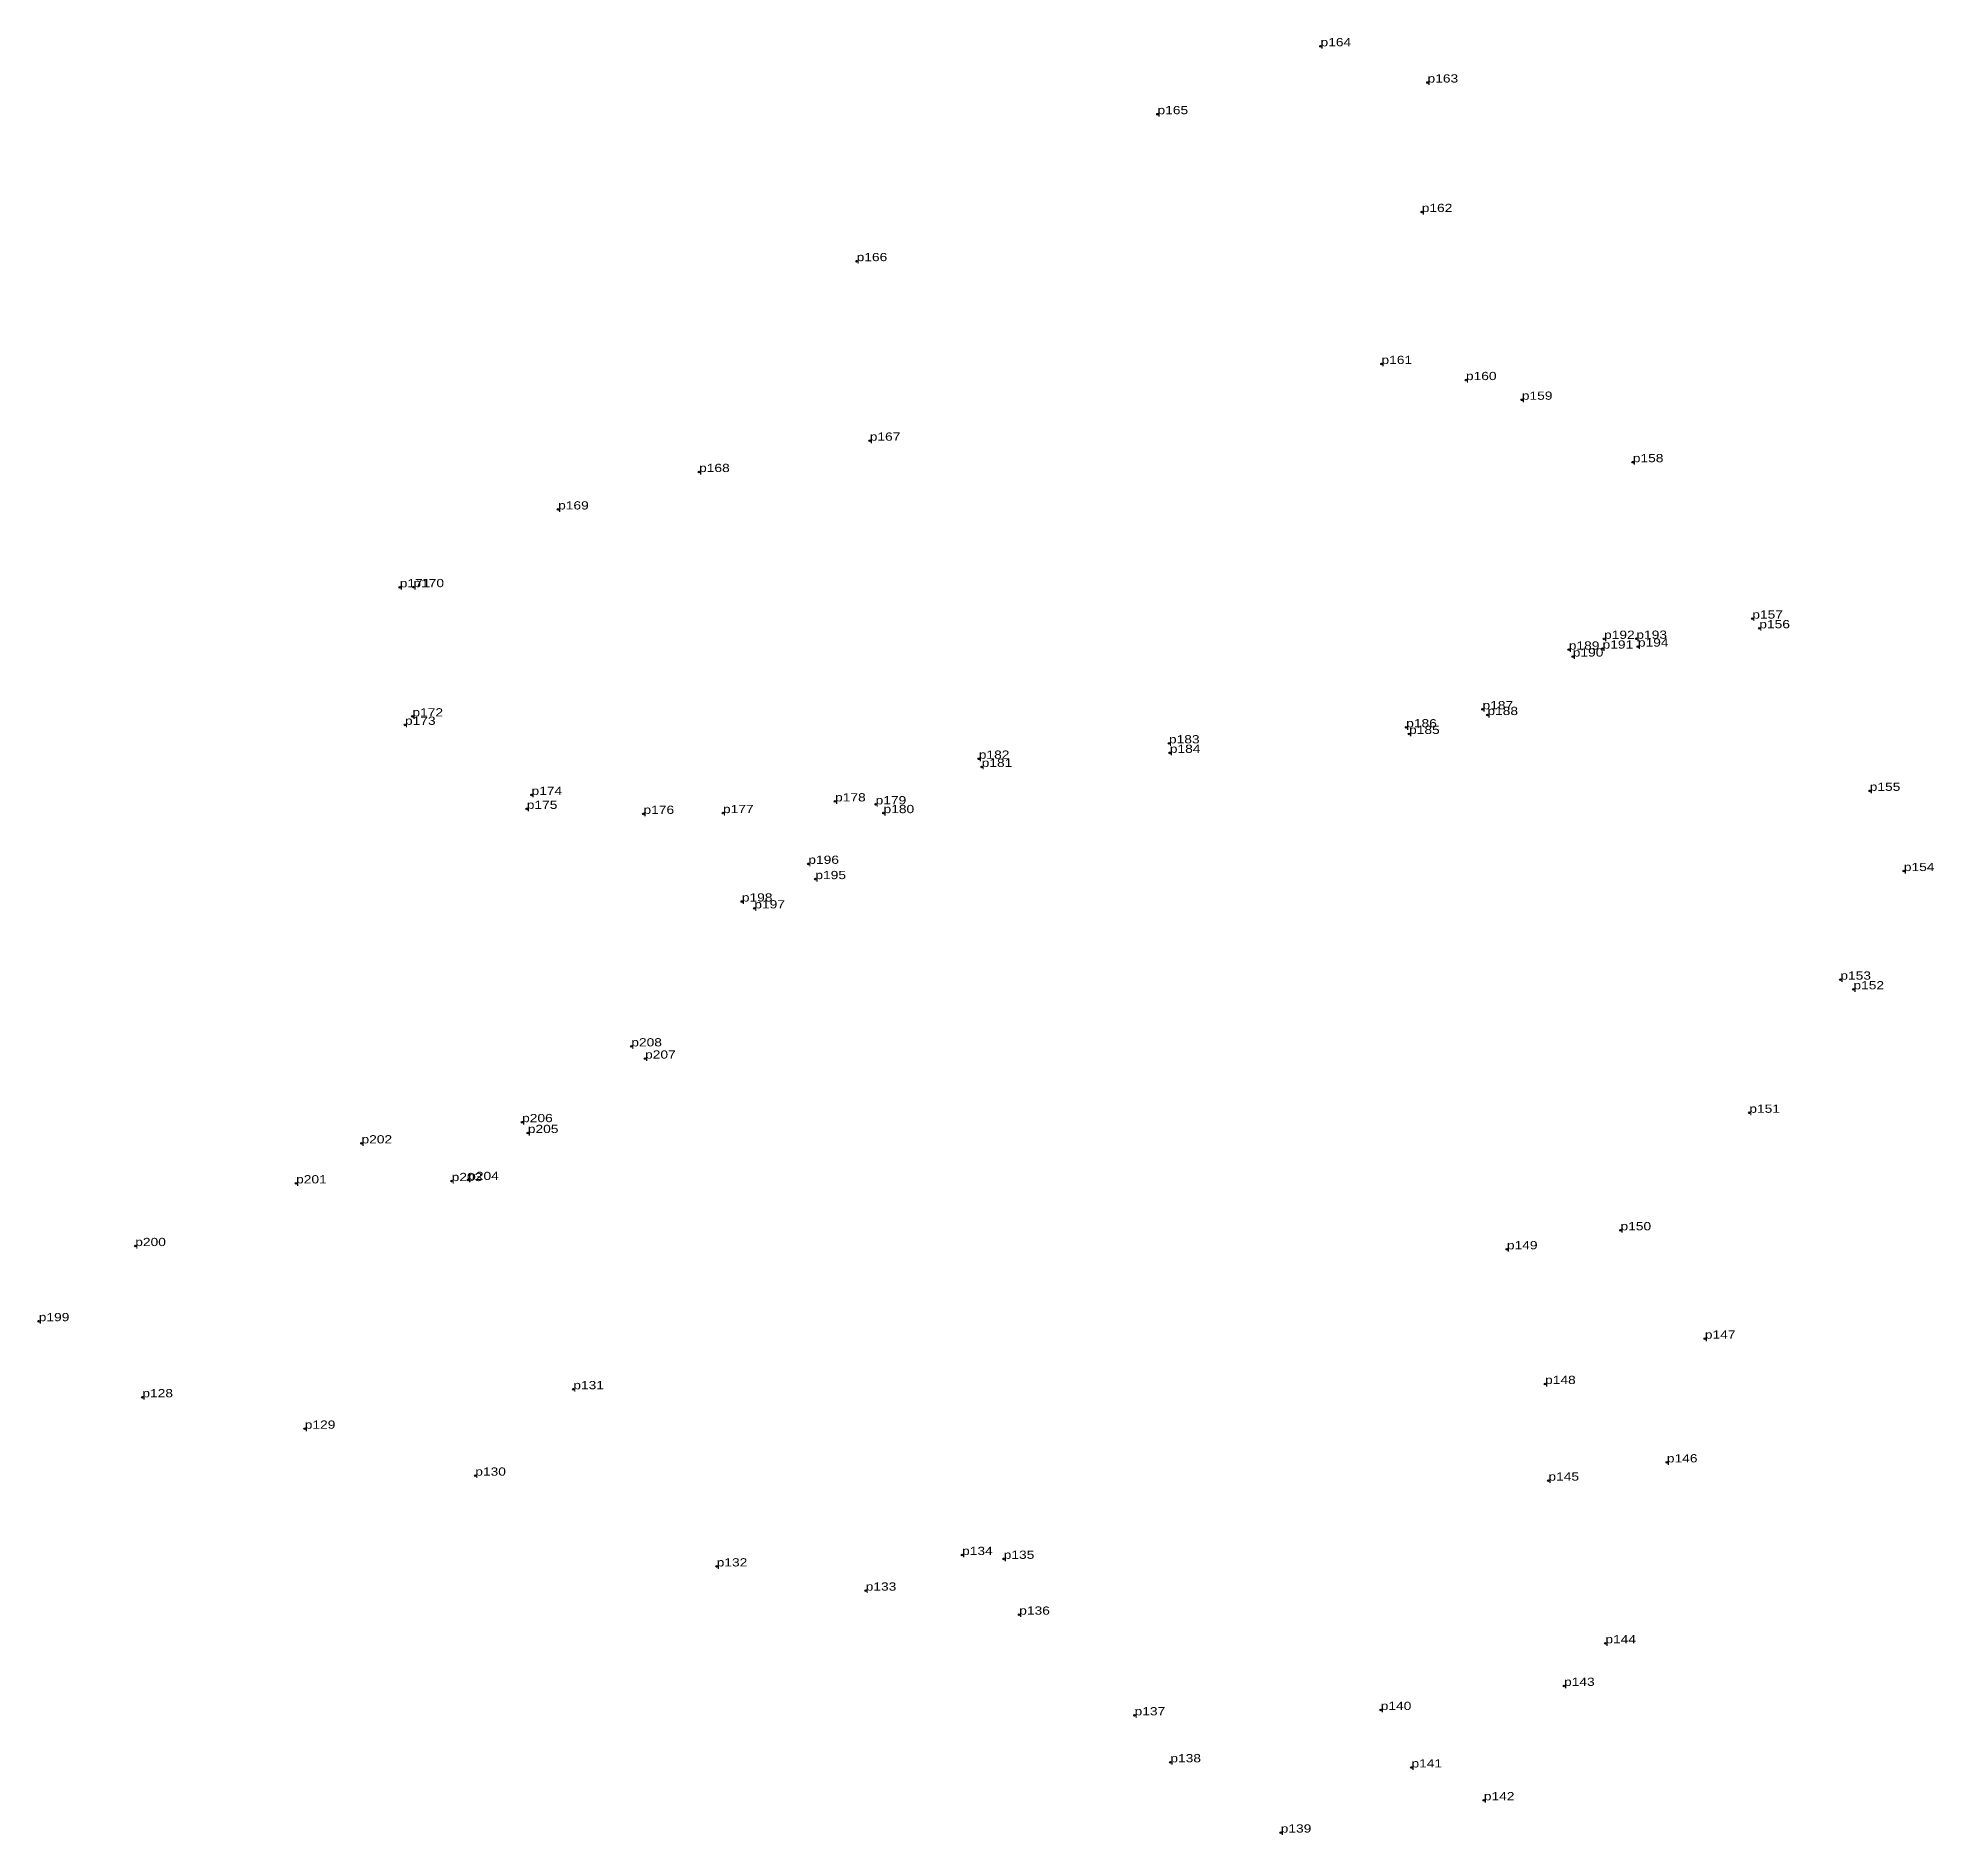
# Model space of a CAD drawing. Header units: metres. Extents: x 536889 to 552129, y 1836879 to 1839831.
# Drawn here: x 548653.4 to 549067.7, y 1836879.1 to 1837271.9 of the extents above; entities that cross this region are included whole.
import ezdxf

# ---------------------------------------------------------------- set-up
doc = ezdxf.new("R2010")
doc.units = ezdxf.units.M
doc.header["$LTSCALE"] = 0.72
doc.header["$PDMODE"] = 32
doc.header["$PDSIZE"] = 0.36
doc.layers.add('12', color=7, linetype='Continuous')
doc.layers.add('7', color=7, linetype='Continuous')

msp = doc.modelspace()

# ---------------------------------------------------------------- texts
at = {"layer": '12', "width": 1.25}
for s, p in [('p164', (548933.67, 1837270.11)), ('p163', (548957.05, 1837262.18)), ('p165', (548898.05, 1837255.26)), ('p162', (548955.78, 1837233.88)), ('p166', (548832.31, 1837223.14)), ('p161', (548946.99, 1837200.67)), ('p160', (548965.44, 1837197.15)), ('p159', (548977.65, 1837192.85)), ('p167', (548835.18, 1837183.9)), ('p158', (549001.9, 1837179.2)), ('p168', (548797.89, 1837177.05)), ('p169', (548767.09, 1837168.87)), ('p171', (548732.48, 1837151.86)), ('p170', (548735.47, 1837151.89)), ('p157', (549028.01, 1837145.02)), ('p192', (548995.62, 1837140.59)), ('p193', (549002.68, 1837140.61)), ('p156', (549029.54, 1837142.91)), ('p189', (548987.91, 1837138.24)), ('p190', (548988.78, 1837136.72)), ('p191', (548995.29, 1837138.46)), ('p194', (549003.01, 1837138.9)), ('p187', (548969.06, 1837125.2)), ('p188', (548970.13, 1837123.94)), ('p173', (548733.63, 1837121.8)), ('p172', (548735.26, 1837123.64)), ('p186', (548952.39, 1837121.25)), ('p185', (548953.02, 1837119.81)), ('p183', (548900.55, 1837117.75)), ('p184', (548900.74, 1837115.67)), ('p182', (548859, 1837114.39)), ('p181', (548859.63, 1837112.6)), ('p175', (548760.24, 1837103.43)), ('p174', (548761.28, 1837106.48)), ('p178', (548827.6, 1837105.06)), ('p179', (548836.46, 1837104.43)), ('p155', (549053.67, 1837107.37)), ('p176', (548785.74, 1837102.34)), ('p177', (548803.11, 1837102.5)), ('p180', (548838.19, 1837102.5)), ('p196', (548821.76, 1837091.42)), ('p195', (548823.3, 1837088.08)), ('p154', (549061.12, 1837089.84)), ('p198', (548807.23, 1837083.18)), ('p197', (548809.96, 1837081.68)), ('p153', (549047.25, 1837066.11)), ('p152', (549050.11, 1837063.99)), ('p208', (548783.08, 1837051.52)), ('p207', (548786.09, 1837048.85)), ('p151', (549027.36, 1837037.01)), ('p206', (548759.22, 1837034.96)), ('p202', (548724.13, 1837030.32)), ('p205', (548760.47, 1837032.59)), ('p201', (548709.84, 1837021.58)), ('p203', (548743.83, 1837022.08)), ('p204', (548747.44, 1837022.32)), ('p150', (548999.21, 1837011.33)), ('p200', (548674.7, 1837007.88)), ('p149', (548974.39, 1837007.18)), ('p199', (548653.61, 1836991.46)), ('p147', (549017.64, 1836987.64)), ('p128', (548676.25, 1836974.83)), ('p131', (548770.41, 1836976.59)), ('p148', (548982.73, 1836977.73)), ('p129', (548711.73, 1836967.96)), ('p146', (549009.34, 1836960.6)), ('p130', (548748.99, 1836957.7)), ('p145', (548983.46, 1836956.61)), ('p132', (548801.74, 1836937.86)), ('p134', (548855.35, 1836940.36)), ('p135', (548864.45, 1836939.52)), ('p133', (548834.29, 1836932.57)), ('p136', (548867.84, 1836927.32)), ('p144', (548995.91, 1836921.05)), ('p143', (548986.88, 1836911.75)), ('p137', (548893.04, 1836905.31)), ('p140', (548946.82, 1836906.49)), ('p138', (548900.86, 1836895.05)), ('p141', (548953.54, 1836893.92)), ('p142', (548969.35, 1836886.75)), ('p139', (548924.97, 1836879.69))]:
    msp.add_text(s, height=1.8, dxfattribs=at).set_placement(p)

# ---------------------------------------------------------------- linework, layer by layer
at = {"layer": '7'}
for p in [(548933.67, 1837270.11), (548957.05, 1837262.18), (548898.05, 1837255.26), (548955.78, 1837233.88), (548832.31, 1837223.14), (548946.99, 1837200.67), (548965.44, 1837197.15), (548977.65, 1837192.85), (548835.18, 1837183.9), (548797.89, 1837177.05), (549001.9, 1837179.2), (548767.09, 1837168.87), (548732.48, 1837151.86), (548735.47, 1837151.89), (549028.01, 1837145.02), (549029.54, 1837142.91), (548987.91, 1837138.24), (548995.29, 1837138.46), (548995.62, 1837140.59), (549002.68, 1837140.61), (549003.01, 1837138.9), (548988.78, 1837136.72), (548733.63, 1837121.8), (548735.26, 1837123.64), (548969.06, 1837125.2), (548970.13, 1837123.94), (548900.55, 1837117.75), (548952.39, 1837121.25), (548953.02, 1837119.81), (548859, 1837114.39), (548900.74, 1837115.67), (548859.63, 1837112.6), (548761.28, 1837106.48), (548827.6, 1837105.06), (549053.67, 1837107.37), (548760.24, 1837103.43), (548785.74, 1837102.34), (548803.11, 1837102.5), (548836.46, 1837104.43), (548838.19, 1837102.5), (548821.76, 1837091.42), (549061.12, 1837089.84), (548823.3, 1837088.08), (548807.23, 1837083.18), (548809.96, 1837081.68), (549047.25, 1837066.11), (549050.11, 1837063.99), (548783.08, 1837051.52), (548786.09, 1837048.85), (548759.22, 1837034.96), (549027.36, 1837037.01), (548724.13, 1837030.32), (548760.47, 1837032.59), (548743.83, 1837022.08), (548747.44, 1837022.32), (548709.84, 1837021.58), (548999.21, 1837011.33), (548674.7, 1837007.88), (548974.39, 1837007.18), (548653.61, 1836991.46), (549017.64, 1836987.64), (548770.41, 1836976.59), (548982.73, 1836977.73), (548676.25, 1836974.83), (548711.73, 1836967.96), (549009.34, 1836960.6), (548748.99, 1836957.7), (548983.46, 1836956.61), (548855.35, 1836940.36), (548864.45, 1836939.52), (548801.74, 1836937.86), (548834.29, 1836932.57), (548867.84, 1836927.32), (548995.91, 1836921.05), (548986.88, 1836911.75), (548946.82, 1836906.49), (548893.04, 1836905.31), (548900.86, 1836895.05), (548953.54, 1836893.92), (548969.35, 1836886.75), (548924.97, 1836879.69)]:
    msp.add_point(p, dxfattribs=at)

msp.set_redraw_order([(e.dxf.handle, doc.entitydb.next_handle()) for e in msp.query("TEXT MTEXT ATTDEF DIMENSION ARC_DIMENSION")])  # texts and dimensions are drawn at this point

doc.saveas('drawing.dxf')
